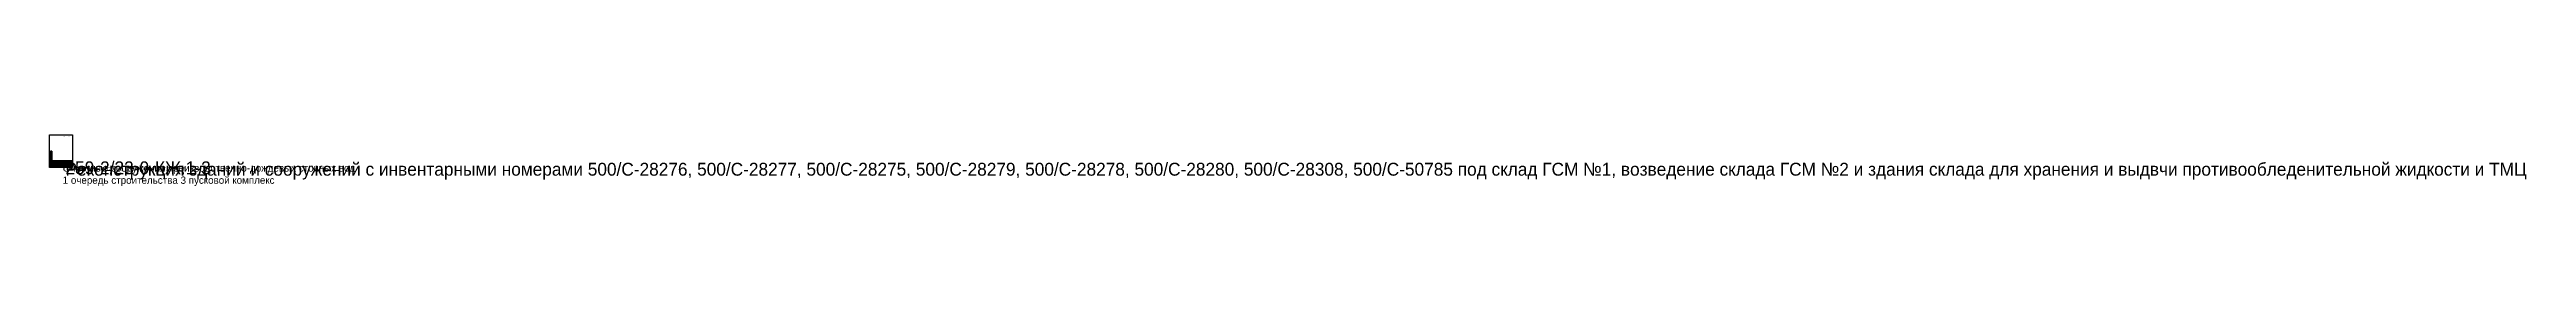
# Paper-space layout 'А4_книжный' of a CAD drawing. Header units: metres. Extents: x 0 to 22591, y -171 to 297.
import ezdxf
from ezdxf.enums import TextEntityAlignment as Align

# ---------------------------------------------------------------- set-up
doc = ezdxf.new("R2018")
doc.units = ezdxf.units.M
doc.styles.add('Ck_rus_annot', font='isocpeur.ttf', dxfattribs={"width": 0.8, "oblique": 15, "height": 1.5})
doc.styles.add('GOST-2.304_Type-B', font='GOST Common.ttf')
doc.styles.get("Standard").update_dxf_attribs({"font": ''})
doc.styles.get('Standard').set_extended_font_data('Bm431', italic=True)

# ---------------------------------------------------------------- blocks, each defined once
blk = doc.blocks.new('ACAD_SPDS_TB_18')
at = {"linetype": 'Continuous', "lineweight": 60}
for p, q in [((-12, 145), (0, 145)), ((-12, 145), (-12, 0)), ((-12, 110), (0, 110)), ((-12, 85), (0, 85)), ((-12, 60), (0, 60)), ((-12, 25), (0, 25)), ((-12, 0), (0, 0)), ((-7, 145), (-7, 0))]:
    blk.add_line(p, q, dxfattribs=at)
at = {"linetype": 'Continuous', "lineweight": 30}
blk.add_line((0, 145), (0, 0), dxfattribs=at)
at = {"style": 'GOST-2.304_Type-B'}
for s, p in [('Подп. и дата', (-8, 118)), ('Инв. № дубл.', (-9, 88)), ('Взам. инв. №', (-8, 63)), ('Подпись и дата', (-8, 31)), ('Инв. № подл.', (-8, 4)), ('. ', (-8, 71))]:
    blk.add_text(s, height=2.5, rotation=90, dxfattribs=at).set_placement(p)
for tag, p in [('ПОДП_ДАТА_2', (-4, 128)), ('ИНВ_Н_ДУБЛ', (-4, 98)), ('ВЗАМ_ИНВ_Н', (-4, 72)), ('ПОДП_ДАТА_1', (-4, 42)), ('ИНВ_НОМ_ПОДЛ', (-4, 12))]:
    blk.add_attdef(tag, text='', height=2.5, rotation=90, dxfattribs=at).set_placement(p, align=Align.MIDDLE_CENTER)
at = {"style": 'GOST-2.304_Type-B', "flags": 1}
blk.add_attdef('ИДЕНТИФИКАТОР_НАДПИСИ', (-12, -12), '', height=2.5, dxfattribs=at)
blk = doc.blocks.new('ACAD_SPDS_TB_00')
at = {"linetype": 'Continuous', "lineweight": 60}
for p, q in [((-185, 55), (-185, 0)), ((-185, 55), (0, 55)), ((-185, 35), (-120, 35)), ((-185, 30), (0, 30)), ((-185, 0), (0, 0)), ((-175, 55), (-175, 30)), ((-165, 0), (-165, 55)), ((-155, 30), (-155, 55)), ((-145, 0), (-145, 55)), ((-130, 0), (-130, 55)), ((-120, 0), (-120, 55)), ((-120, 45), (0, 45)), ((-120, 15), (0, 15)), ((-50, 30), (-50, 0)), ((-50, 25), (0, 25)), ((-35, 30), (-35, 15)), ((-20, 30), (-20, 15)), ((0, 55), (0, 0))]:
    blk.add_line(p, q, dxfattribs=at)
at = {"linetype": 'Continuous', "lineweight": 25}
for p, q in [((-185, 50), (-120, 50)), ((-185, 45), (-120, 45)), ((-185, 40), (-120, 40)), ((-185, 25), (-120, 25)), ((-185, 20), (-120, 20)), ((-185, 15), (-120, 15)), ((-185, 10), (-120, 10)), ((-185, 5), (-120, 5))]:
    blk.add_line(p, q, dxfattribs=at)
at = {"style": 'GOST-2.304_Type-B'}
for s, p in [('Разраб.', (-184, 26)), ('Н. контр.', (-184, 6)), ('.', (-178, 31)), ('.', (-134, 31)), ('Дата', (-129, 31)), ('Стадия', (-48, 26))]:
    blk.add_text(s, height=2.5, dxfattribs=at).set_placement(p)
for s, p in [('Изм.', (-180, 31)), ('Лист', (-160, 31)), ('Подп', (-138, 31))]:
    blk.add_text(s, height=2.5, dxfattribs=at).set_placement(p, align=Align.CENTER)
at = {"style": 'GOST-2.304_Type-B', "width": 0.7}
blk.add_text('Кол. уч.', height=2.5, dxfattribs=at).set_placement((-174, 31))
at = {"style": 'GOST-2.304_Type-B', "width": 0.9}
blk.add_text('№ док.', height=2.5, dxfattribs=at).set_placement((-150, 31), align=Align.CENTER)
at = {"style": 'GOST-2.304_Type-B'}
blk.add_text('Лист', height=2.5, dxfattribs=at).set_placement((-28, 28), align=Align.MIDDLE_CENTER)
at = {"linetype": 'Continuous', "insert": (-10, 28), "char_height": 2.5, "width": 19, "attachment_point": 5, "style": 'GOST-2.304_Type-B'}
blk.add_mtext('Листов', dxfattribs=at)
at = {"style": 'GOST-2.304_Type-B', "flags": 8}
for tag, p in [('ИЗМ_4', (-180, 51)), ('ИЗМ_3', (-180, 46)), ('ИЗМ_2', (-180, 41)), ('ИЗМ_1', (-180, 36)), ('КОЛ_УЧ4', (-170, 51)), ('КОЛ_УЧ3', (-170, 46)), ('КОЛ_УЧ2', (-170, 41)), ('КОЛ_УЧ1', (-170, 36)), ('ЛИСТ_ИЗМ4', (-160, 51)), ('ЛИСТ_ИЗМ3', (-160, 46)), ('ЛИСТ_ИЗМ2', (-160, 41)), ('ЛИСТ_ИЗМ1', (-160, 36)), ('N_ДОК_4', (-150, 51)), ('N_ДОК_3', (-150, 46)), ('N_ДОК_2', (-150, 41)), ('N_ДОК_1', (-150, 36))]:
    blk.add_attdef(tag, text='', height=2.5, dxfattribs=at).set_placement(p, align=Align.CENTER)
at = {"style": 'GOST-2.304_Type-B'}
for tag, p, flags in [('ДОЛЖНОСТЬ_1', (-184, 21), 8), ('ДОЛЖНОСТЬ_2', (-184, 16), 8), ('ДОЛЖНОСТЬ_3', (-184, 11), 8), ('ДОЛЖНОСТЬ_4', (-184, 1), 8), ('РАЗРАБ_ФИО', (-164, 26), 8), ('ДОЛЖНОСТЬ_1_ФИО', (-164, 21), 8), ('ДОЛЖНОСТЬ_2_ФИО', (-164, 16), 8), ('ДОЛЖНОСТЬ_3_ФИО', (-164, 11), 8), ('НКОНТР_ФИО', (-164, 6), 8), ('ДОЛЖНОСТЬ_4_ФИО', (-164, 1), 8), ('ИДЕНТИФИКАТОР_НАДПИСИ', (0, 0), 1)]:
    blk.add_attdef(tag, p, '', height=2.5, dxfattribs=dict(at, flags=flags))
at = {"lineweight": 30, "flags": 104}
for tag, height, p in [('НАИМЕНОВАНИЕ_ЗДАНИЯ_СООРУЖЕНИЯ', 3.5, (-85, 22)), ('НАИМЕНОВАНИЕ_ИЗОБРАЖЕНИЙ', 3.5, (-85, 8)), ('НАИМЕНОВАНИЕ_ОБЪЕКТА_СТРОИТЕЛЬСТВА', 3.5, (-60, 38)), ('ОБОЗНАЧЕНИЕ_ДОКУМЕНТА', 5, (-60, 50)), ('НАИМЕНОВАНИЕ_ПРЕДПРИЯТИЯ', 3.5, (-24, 8))]:
    blk.add_attdef(tag, text='', height=height, dxfattribs=at).set_placement(p, align=Align.MIDDLE_CENTER)
at = {"style": 'GOST-2.304_Type-B', "width": 0.6, "flags": 8}
for tag, p in [('ДОЛЖНОСТЬ_1_ДАТА', (-125, 21)), ('ДОЛЖНОСТЬ_2_ДАТА', (-125, 16)), ('ДОЛЖНОСТЬ_3_ДАТА', (-125, 11)), ('ДОЛЖНОСТЬ_4_ДАТА', (-125, 1)), ('ИЗМ_4_ДАТА', (-125, 51)), ('ИЗМ_3_ДАТА', (-125, 46)), ('ИЗМ_2_ДАТА', (-125, 41)), ('РАЗРАБ_ДАТА', (-125, 26)), ('НКОНТР_ДАТА', (-125, 6)), ('ИЗМ_1_ДАТА', (-124, 36))]:
    blk.add_attdef(tag, text='', height=2.5, dxfattribs=at).set_placement(p, align=Align.CENTER)
at = {"style": 'GOST-2.304_Type-B', "flags": 8}
for tag, p in [('СТАДИЯ', (-43, 20)), ('ЛИСТ', (-28, 20)), ('ЛИСТОВ', (-10, 20))]:
    blk.add_attdef(tag, text='', height=2.5, dxfattribs=at).set_placement(p, align=Align.MIDDLE_CENTER)

psp = doc.layouts.new('А4_книжный')

# ---------------------------------------------------------------- linework, layer by layer
at = {"linetype": 'Continuous'}
psp.add_lwpolyline([(0, 0), (0, 297), (210, 297), (210, 0), (0, 0)], dxfattribs=at)

# ---------------------------------------------------------------- block references
psp.add_blockref('ACAD_SPDS_TB_18', (20, 5), dxfattribs=at)
ref = psp.add_blockref('ACAD_SPDS_TB_00', (205, 5), dxfattribs=at)
lines = psp.add_mtext('259-2/23-0-КЖ.1-3', dxfattribs={"insert": (145, 55), "char_height": 118, "attachment_point": 1})
ref.add_attrib('ОБОЗНАЧЕНИЕ_ДОКУМЕНТА', '', (145, 55), dxfattribs={"flags": 104}).embed_mtext(lines)
lines = psp.add_mtext('Реконструкция зданий и сооружений с инвентарными номерами 500/С-28276, 500/С-28277, 500/С-28275, 500/С-28279, 500/С-28278, 500/С-28280, 500/С-28308, 500/С-50785 под склад ГСМ №1, возведение склада ГСМ №2 и здания склада для хранения и выдвчи противообледенительной жидкости и ТМЦ', dxfattribs={"insert": (145, 42), "char_height": 117.673, "attachment_point": 1})
ref.add_attrib('НАИМЕНОВАНИЕ_ОБЪЕКТА_СТРОИТЕЛЬСТВА', '', (145, 42), dxfattribs={"flags": 104}).embed_mtext(lines)
lines = psp.add_mtext('Очистные сооружения производственно-дождевых сточных вод\\P1 очередь строительства 3 пусковой комплекс', dxfattribs={"insert": (120, 28), "char_height": 66.81, "attachment_point": 1})
ref.add_attrib('НАИМЕНОВАНИЕ_ЗДАНИЯ_СООРУЖЕНИЯ', '', (120, 28), dxfattribs={"flags": 104}).embed_mtext(lines)
lines = psp.add_mtext('Исполнительая схема разработки котлована ', dxfattribs={"insert": (120, 12), "char_height": 38.86, "attachment_point": 1})
ref.add_attrib('НАИМЕНОВАНИЕ_ИЗОБРАЖЕНИЙ', '', (120, 12), dxfattribs={"flags": 104}).embed_mtext(lines)
ref.add_attrib('ЛИСТ', '1', dxfattribs={"height": 2.5, "style": 'GOST-2.304_Type-B'}).set_placement((177, 25), align=Align.MIDDLE_CENTER)
ref.add_attrib('ЛИСТОВ', '1', dxfattribs={"height": 2.5, "style": 'GOST-2.304_Type-B'}).set_placement((195, 25), align=Align.MIDDLE_CENTER)
ref.add_attrib('СТАДИЯ', 'С', dxfattribs={"height": 2.5, "style": 'GOST-2.304_Type-B'}).set_placement((162, 25), align=Align.MIDDLE_CENTER)
ref.add_attrib('ДОЛЖНОСТЬ_1', 'ст. геодезист', (21, 26), dxfattribs={"height": 2, "style": 'GOST-2.304_Type-B'})
ref.add_attrib('ДОЛЖНОСТЬ_1_ФИО', 'Рыбалко Я.А.', (41, 26), dxfattribs={"height": 2, "style": 'GOST-2.304_Type-B'})
ref.add_attrib('ДОЛЖНОСТЬ_2', 'ст. прораб', (21, 21), dxfattribs={"height": 2, "style": 'GOST-2.304_Type-B'})
ref.add_attrib('ДОЛЖНОСТЬ_2_ФИО', 'Микулевич П.Ю.', (41, 21), dxfattribs={"height": 2, "style": 'GOST-2.304_Type-B'})

# ---------------------------------------------------------------- next in the draw order: texts
at = {"linetype": 'Continuous', "insert": (114, 288), "char_height": 3, "width": 86.86, "attachment_point": 1, "style": 'Ck_rus_annot', "bg_fill": 3, "box_fill_scale": 1.5, "bg_fill_color": 256, "bg_fill_transparency": 0}
psp.add_mtext('УТВЕРЖДАЮ\\Pдиректор ООО "БМСУ4" _______  О.Н.Мазуркевич', dxfattribs=at)

doc.saveas('drawing.dxf')
